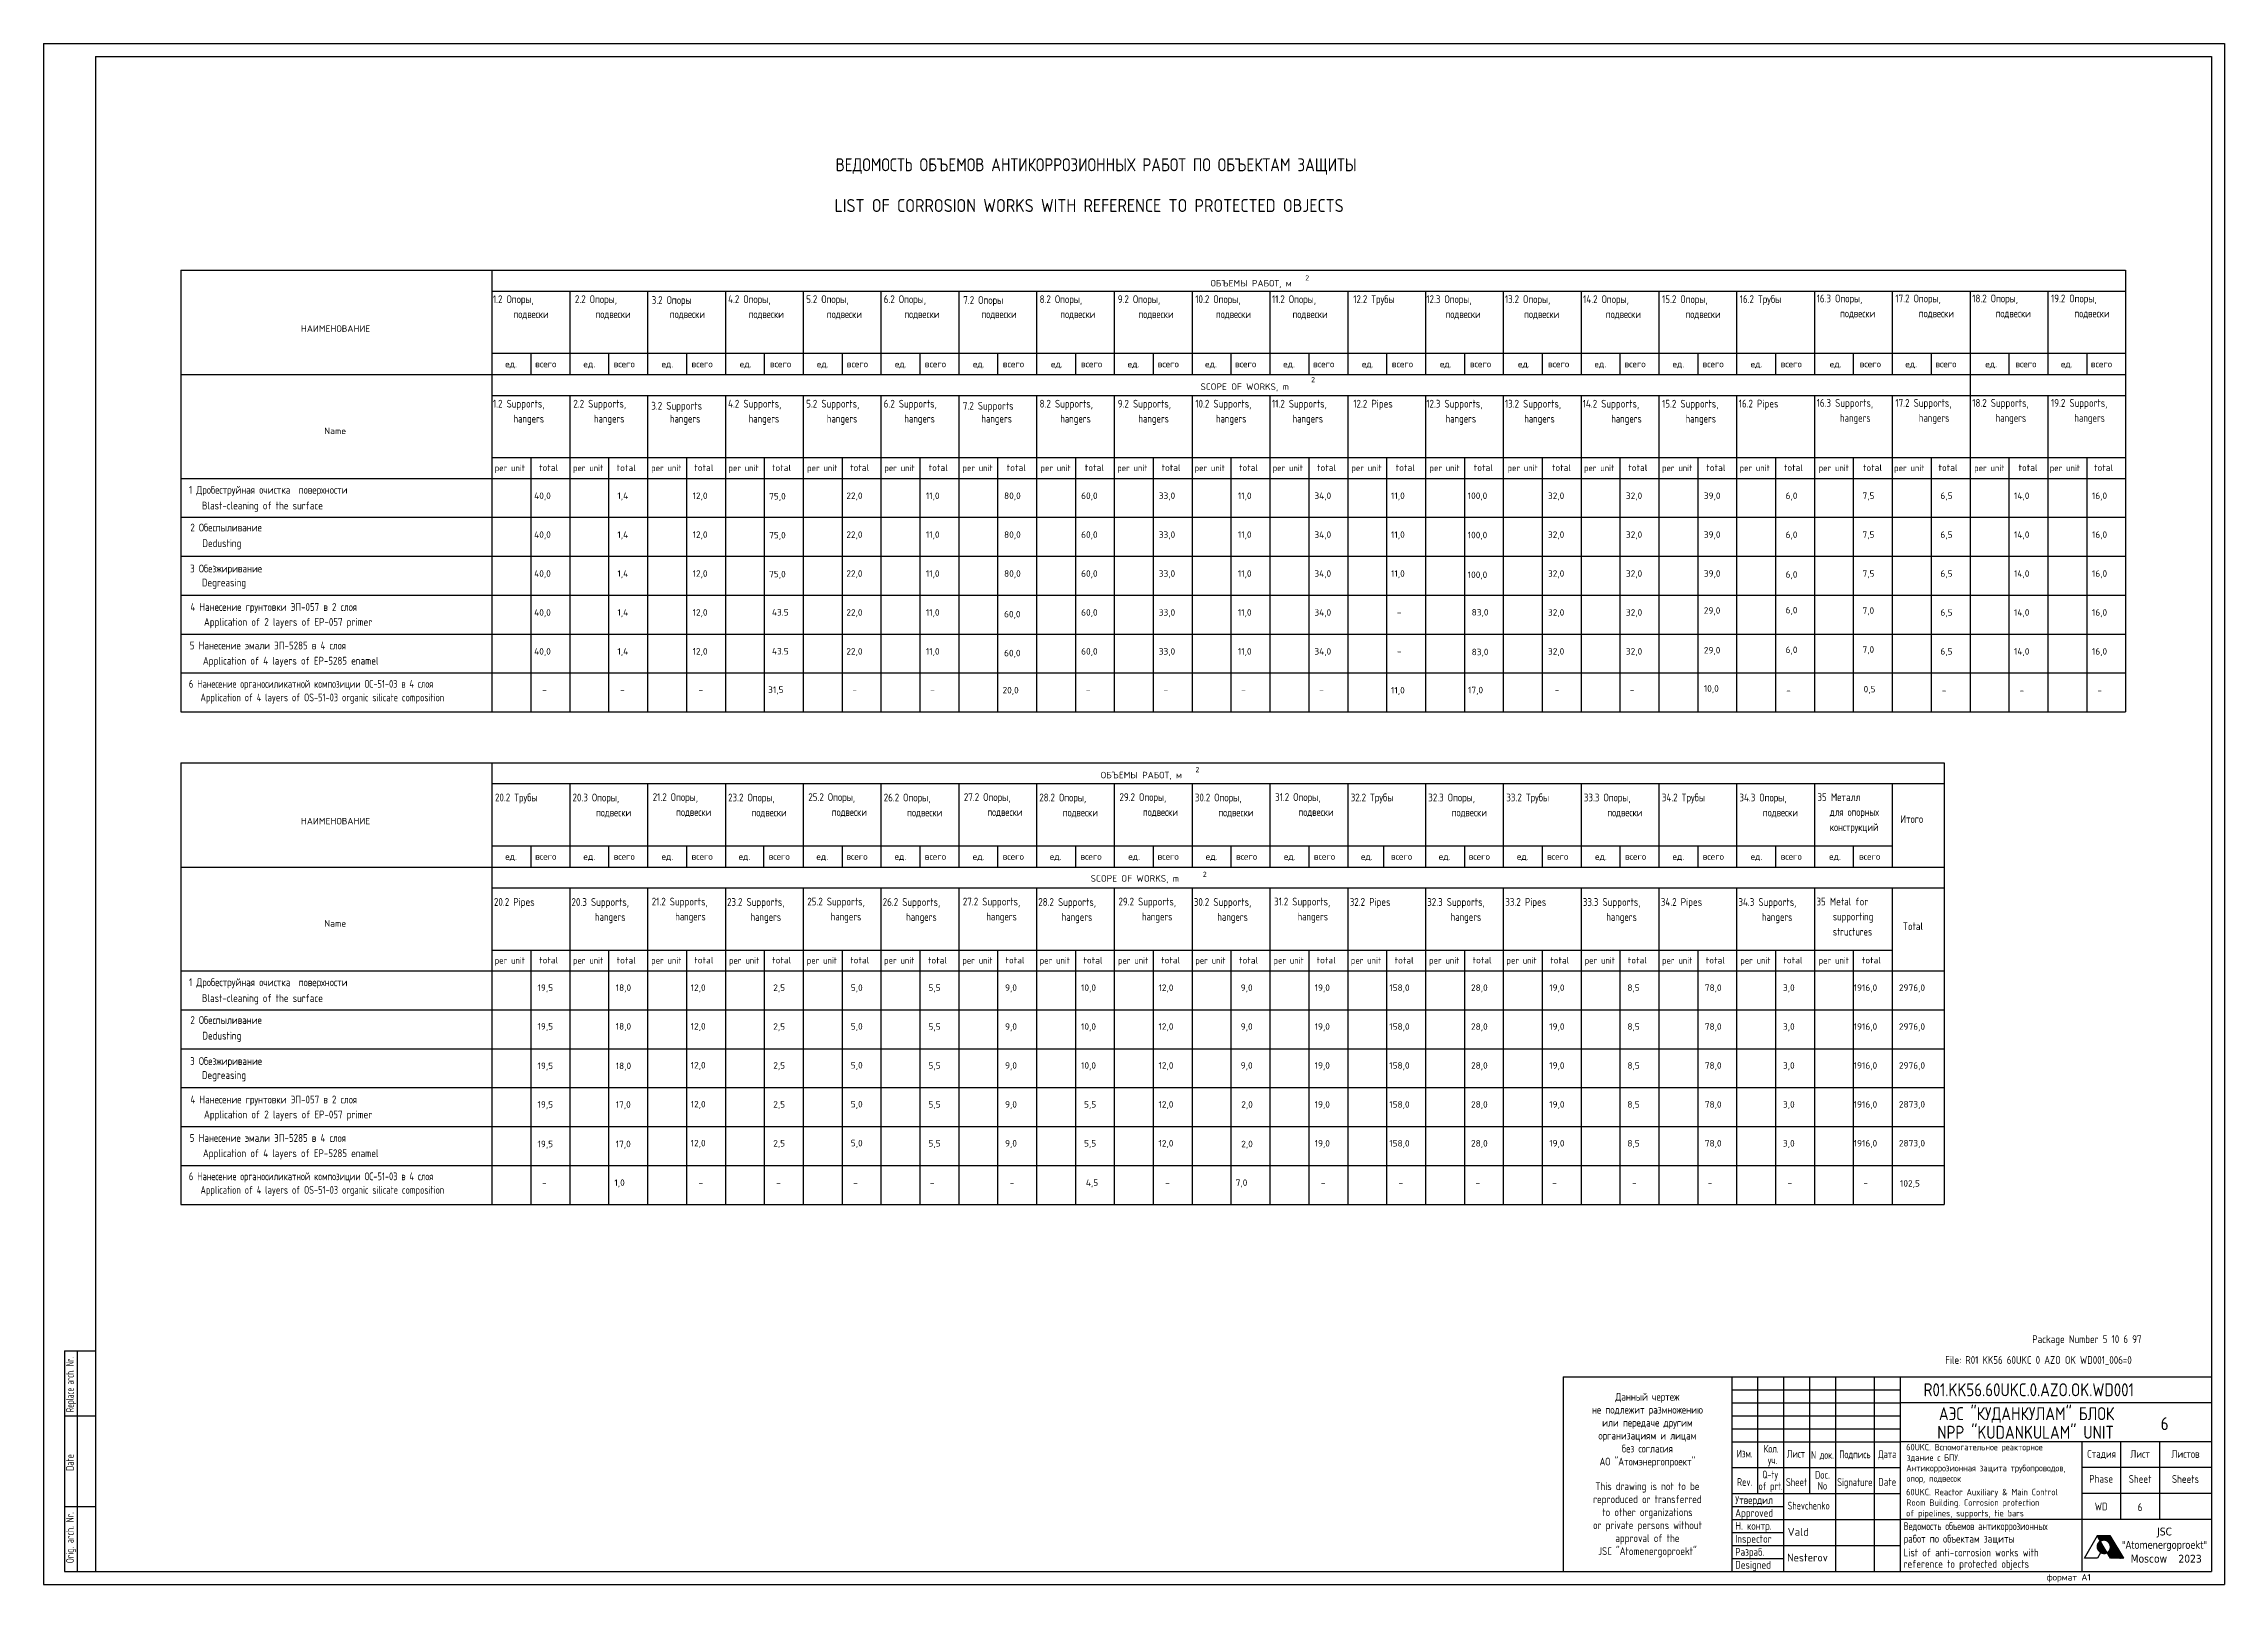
# Model space of a CAD drawing. Header units: millimetres. Extents: x 5386 to 6227, y 32 to 626.
import ezdxf
from ezdxf.enums import TextEntityAlignment as Align

# ---------------------------------------------------------------- set-up
doc = ezdxf.new("R2010")
doc.units = ezdxf.units.MM
doc.header["$MEASUREMENT"] = 0
doc.linetypes.add('HIDDEN', pattern=[0.375, 0.25, -0.125])
for name, color, linetype in [('POST', 7, 'Continuous'), ('TITUL', 7, 'Continuous'), ('YELLOW', 2, 'Continuous'), ('ОСНОВНОЙ', 3, 'Continuous'), ('ТОНКИЙ', 7, 'Continuous')]:
    doc.layers.add(name, color=color, linetype=linetype)
doc.layers.add('Текст', color=7, linetype='Continuous', lineweight=25)
doc.styles.add('Company', font='tahoma.ttf', dxfattribs={"width": 0.8})
doc.styles.add('ROMANS', font='romans.shx', dxfattribs={"width": 0.8})
doc.styles.get("Standard").update_dxf_attribs({"font": 'romans.shx', "width": 0.8})
pattern_1 = [(45, (-6.199101, -8.099018), (-0.008838835, 0.008838835), [])]

msp = doc.modelspace()

# ---------------------------------------------------------------- texts
at = {"color": 2, "linetype": 'Continuous'}
for s, width, p in [('Replace arch. Nr.', 0.53, (5397.29, 109.39)), ('Date', 0.7, (5397.29, 79.38)), ('Orig. arch. Nr.', 0.6, (5397.29, 50.38))]:
    msp.add_text(s, height=3, rotation=90, dxfattribs=dict(at, width=width)).set_placement(p, align=Align.CENTER)
at = {"color": 1, "linetype": 'Continuous', "ltscale": 15, "style": 'ROMANS', "width": 0.8}
msp.add_text('R01.KK56.60UKC.0.AZO.OK.WD001', height=5, dxfattribs=at).set_placement((6110.64, 104.9))
at = {"color": 2, "style": 'ROMANS', "width": 0.8}
for s, p in [('60UKC. Вспомогательное реакторное ', (6103.93, 84.03)), ('60UKC. Reactor Auxiliary & Main Control ', (6103.91, 66.71))]:
    msp.add_text(s, height=2.5, dxfattribs=at).set_placement(p)
at = {"color": 2, "linetype": 'Continuous', "ltscale": 15, "style": 'ROMANS'}
for s, height, width, p in [('Антикоррозионная защита трубопроводов, ', 2.5, 0.7654, (6103.98, 75.96)), ('здание с БПУ.', 2.5, 0.8, (6104.23, 79.99)), ('опор, подвесок', 2.5, 0.8, (6104.08, 71.93)), ('Shevchenko', 3, 0.68, (6058.23, 61.23)), ('of pipelines, supports, tie bars', 2.5, 0.8, (6103.86, 58.57)), ('Room Building. Corrosion protection ', 2.5, 0.8, (6104.01, 62.65)), ('Vald', 3, 0.960599, (6058.23, 51.09)), ('Ведомость объемов антикоррозионных ', 3, 0.719753, (6102.95, 53.32)), ('работ по объектам защиты', 3, 0.8, (6102.95, 48.47)), ('Nesterov', 3, 0.910487, (6058.06, 41.21)), ('List of anti-corrosion works with', 3, 0.8, (6102.95, 43.13)), ('reference to protected objects', 3, 0.8, (6102.95, 38.76))]:
    msp.add_text(s, height=height, dxfattribs=dict(at, width=width)).set_placement(p)
at = {"layer": 'POST', "color": 2, "style": 'ROMANS', "width": 0.8}
msp.add_text('Package Number 5 10 6 97 ', height=3, dxfattribs=at).set_placement((6152.56, 125.43))
at = {"layer": 'TITUL', "color": 2, "style": 'ROMANS', "width": 0.8}
msp.add_text('File: R01 KK56 60UKC 0 AZO OK WD001_006=0', height=3, dxfattribs=at).set_placement((6118.97, 117.38))
for s, p in [('Данный чертеж', (6004.14, 103.21)), ('не подлежит размножению', (6004.14, 98.21)), ('или передаче другим', (6004.14, 93.21)), ('организациям и лицам', (6004.14, 88.21)), ('без согласия', (6004.14, 83.21)), ('Стадия', (6179.31, 81.16)), ('Лист', (6194.14, 81.16)), ('Листов', (6211.64, 81.16)), ('АО "Атомэнергопроект"', (6004.14, 78.21)), ('This drawing is not to be', (6004.14, 68.7)), ('Phase', (6179.14, 71.59)), ('Sheet', (6194.14, 71.51)), ('Sheets', (6211.64, 71.5)), ('reproduced or transferred', (6004.14, 63.7)), ('to other organizations', (6004.14, 58.7)), ('or private persons without', (6004.14, 53.7)), ('approval of the', (6004.14, 48.7)), ('JSC "Atomenergoproekt"', (6004.14, 43.7))]:
    msp.add_text(s, height=3, dxfattribs=at).set_placement(p, align=Align.CENTER)
at = {"layer": 'TITUL', "color": 1, "style": 'ROMANS', "width": 0.8}
for s, p in [('АЭС "КУДАНКУЛАМ" БЛОК ', (6116.55, 95.69)), ('NPP "KUDANKULAM" UNIT', (6115.91, 88.5))]:
    msp.add_text(s, height=5, dxfattribs=at).set_placement(p)
at = {"layer": 'TITUL', "color": 2, "linetype": 'HIDDEN', "style": 'ROMANS'}
for s, width, p in [('Изм.', 0.7, (6041.64, 82.79)), ('Кол. ', 0.7, (6052.62, 84.69)), ('Лист', 0.7, (6061.4, 82.74)), ('Q-ty', 0.6, (6051.52, 74.3)), (' уч.', 0.7, (6051.64, 79.81)), ('N док.', 0.6, (6071.64, 82.05)), ('Doc.', 0.7, (6071.64, 74.63)), ('Подпись', 0.7, (6084.14, 82.27)), ('Дата', 0.7, (6096.64, 82.27)), ('Rev.', 0.7, (6041.64, 71.85)), ('of prt.', 0.6, (6051.64, 69.81)), ('Sheet', 0.7, (6061.64, 71.82)), ('No', 0.7, (6071.64, 70.4)), ('Signature', 0.7, (6084.14, 71.35)), ('Date', 0.8, (6096.64, 71.87))]:
    msp.add_text(s, height=3, dxfattribs=dict(at, width=width)).set_placement(p, align=Align.MIDDLE)
at = {"layer": 'TITUL', "color": 2, "linetype": 'HIDDEN', "style": 'ROMANS', "width": 0.8}
for s, p in [('Утвердил', (6038, 63.38)), ('Approved', (6038, 58.43)), ('Inspector', (6038, 48.43)), ('Н. контр.', (6038, 53.43)), ('Разраб.', (6038, 43.38)), ('Designed', (6038, 38.43))]:
    msp.add_text(s, height=3, dxfattribs=at).set_placement(p)
at = {"layer": 'TITUL', "color": 2, "linetype": 'Continuous', "ltscale": 5, "style": 'ROMANS', "width": 0.8}
msp.add_text('WD', height=3, dxfattribs=at).set_placement((6179.14, 62.38), align=Align.MIDDLE_CENTER)
at = {"layer": 'TITUL', "color": 1, "style": 'Company'}
msp.add_text('JSC', height=3, dxfattribs=at).set_placement((6203.56, 51.25), align=Align.CENTER)
at = {"layer": 'TITUL', "color": 1, "style": 'Company', "width": 0.9}
msp.add_text('"Atomenergoproekt"', height=3, dxfattribs=at).set_placement((6203.56, 46.1), align=Align.CENTER)
at = {"layer": 'TITUL', "color": 1, "style": 'Company'}
msp.add_text('Moscow', height=3, dxfattribs=at).set_placement((6190.49, 40.78))
at = {"layer": 'TITUL', "style": 'ROMANS'}
msp.add_text('формат А1', height=2.5, dxfattribs=at).set_placement((6158.1, 33.86))
at = {"layer": 'TITUL', "color": 1, "style": 'ROMANS', "width": 0.8, "flags": 12}
msp.add_attdef('6', text='1', height=5, dxfattribs=at).set_placement((6203.61, 91.84), align=Align.CENTER)
at = {"layer": 'TITUL', "color": 2, "style": 'ROMANS', "width": 0.8, "flags": 12}
msp.add_attdef('6', text='1', height=3, dxfattribs=at).set_placement((6194.14, 62.13), align=Align.MIDDLE)
at = {"layer": 'TITUL', "color": 1, "style": 'Company', "flags": 12}
msp.add_attdef('2023', (6208.91, 40.78), '2002', height=3, dxfattribs=at)
at = {"layer": 'YELLOW', "style": 'ROMANS'}
for s, width, p in [('1.2 Опоры,', 0.8, (5558.91, 526.35)), ('подвески  ', 0.767817, (5566.86, 520.58)), ('2.2 Опоры,', 0.8, (5590.54, 526.35)), ('подвески  ', 0.767817, (5598.49, 520.58)), ('3.2 Опоры', 0.8, (5620.15, 526.02)), ('подвески  ', 0.767817, (5627.15, 520.58)), ('4.2 Опоры,', 0.8, (5649.6, 526.35)), ('подвески  ', 0.767817, (5657.55, 520.58)), ('5.2 Опоры,', 0.8, (5679.73, 526.35)), ('подвески  ', 0.767817, (5687.69, 520.58)), ('6.2 Опоры,', 0.8, (5709.63, 526.35)), ('подвески  ', 0.767817, (5717.58, 520.58)), ('7.2 Опоры', 0.8, (5740.31, 526.02)), ('подвески  ', 0.767817, (5747.31, 520.58)), ('8.2 Опоры,', 0.8, (5769.75, 526.35)), ('подвески  ', 0.767817, (5777.71, 520.58)), ('9.2 Опоры,', 0.8, (5799.89, 526.35)), ('подвески  ', 0.767817, (5807.84, 520.58)), ('10.2 Опоры,', 0.8, (5829.78, 526.35)), ('подвески  ', 0.767817, (5837.74, 520.58)), ('11.2 Опоры,', 0.8, (5859.34, 526.35)), ('подвески  ', 0.767817, (5867.29, 520.58)), ('12.2 Трубы', 0.8, (5890.7, 526.35)), (' 12.3 Опоры,', 0.8, (5917.27, 526.35)), ('подвески  ', 0.767817, (5926.31, 520.58)), (' 13.2 Опоры,', 0.8, (5947.58, 526.35)), ('подвески  ', 0.767817, (5956.62, 520.58)), ('14.2 Опоры,', 0.8, (5979.34, 526.35)), ('подвески  ', 0.767817, (5988.12, 520.58)), ('15.2 Опоры,', 0.8, (6009.79, 526.35)), ('подвески  ', 0.767817, (6018.83, 520.58)), ('16.2 Трубы', 0.8, (6039.72, 526.38)), ('16.3 Опоры,', 0.8, (6069.4, 526.63)), ('подвески  ', 0.767817, (6078.44, 520.87)), ('17.2 Опоры,', 0.8, (6099.77, 526.63)), ('подвески  ', 0.767817, (6108.81, 520.87)), ('18.2 Опоры,', 0.8, (6129.4, 526.63)), ('подвески  ', 0.767817, (6138.44, 520.87)), ('19.2 Опоры,', 0.8, (6159.77, 526.63)), ('подвески  ', 0.767817, (6168.81, 520.87)), ('1.2 Supports,', 0.8, (5558.91, 486.06)), ('2.2 Supports,', 0.8, (5589.92, 486.06)), ('3.2 Supports', 0.8, (5619.99, 485.27)), ('4.2 Supports,', 0.8, (5649.6, 486.06)), ('5.2 Supports,', 0.8, (5679.73, 486.06)), ('6.2 Supports,', 0.8, (5709.63, 486.06)), ('7.2 Supports', 0.8, (5740.15, 485.27)), ('8.2 Supports,', 0.8, (5769.75, 486.06)), ('9.2 Supports,', 0.8, (5799.89, 486.06)), ('10.2 Supports,', 0.8, (5829.78, 486.06)), ('11.2 Supports,', 0.8, (5859.34, 486.06)), ('12.2 Pipes', 0.8, (5890.7, 486.06)), (' 12.3 Supports,', 0.8, (5917.27, 486.06)), (' 13.2 Supports,', 0.8, (5947.58, 486.06)), ('14.2 Supports,', 0.8, (5979.17, 486.06)), ('15.2 Supports,', 0.8, (6009.79, 486.06)), ('16.2 Pipes', 0.8, (6039.33, 486.09)), ('16.3 Supports,', 0.8, (6069.4, 486.35)), ('17.2 Supports,', 0.8, (6099.77, 486.35)), ('18.2 Supports,', 0.8, (6129.4, 486.35)), ('19.2 Supports,', 0.8, (6159.77, 486.35)), ('hangers  ', 0.767817, (5566.86, 480.29)), ('hangers  ', 0.767817, (5597.88, 480.29)), ('hangers  ', 0.767817, (5627.15, 480.29)), ('hangers  ', 0.767817, (5657.55, 480.29)), ('hangers  ', 0.767817, (5687.69, 480.29)), ('hangers  ', 0.767817, (5717.58, 480.29)), ('hangers  ', 0.767817, (5747.31, 480.29)), ('hangers  ', 0.767817, (5777.71, 480.29)), ('hangers  ', 0.767817, (5807.84, 480.29)), ('hangers  ', 0.767817, (5837.74, 480.29)), ('hangers  ', 0.767817, (5867.29, 480.29)), ('hangers  ', 0.767817, (5926.31, 480.29)), ('hangers  ', 0.767817, (5956.62, 480.29)), ('hangers  ', 0.767817, (5990.18, 480.29)), ('hangers  ', 0.767817, (6018.83, 480.29)), ('hangers  ', 0.767817, (6078.44, 480.58)), ('hangers  ', 0.767817, (6108.81, 480.58)), ('hangers  ', 0.767817, (6138.44, 480.58)), ('hangers  ', 0.767817, (6168.81, 480.58)), ('1 Дробеструйная очистка  поверхности', 0.8, (5441.71, 452.86)), ('Blast-cleaning of the surface', 0.8, (5446.72, 446.78)), ('2 Обеспыливание', 0.8, (5442.23, 438.31)), ('Dedusting', 0.8, (5446.85, 432.28)), ('3 Обезжиривание', 0.8, (5442.17, 422.5)), ('Degreasing', 0.8, (5446.67, 417.11)), ('4 Нанесение грунтовки ЭП-057 в 2 слоя', 0.8, (5442.24, 407.68)), ('Application of 2 layers of EP-057 primer', 0.8, (5447.48, 401.92)), ('5 Нанесение эмали ЭП-5285 в 4 слоя', 0.8, (5442.01, 392.84)), ('Application of 4 layers of EP-5285 enamel', 0.8, (5447.08, 386.97)), (' 6 Нанесение органосиликатной композиции ОС-51-03 в 4 слоя', 0.7, (5440.19, 378.05)), ('Application of 4 layers of OS-51-03 organic silicate composition', 0.7, (5446.13, 372.82)), ('20.2 Трубы', 0.8, (5559.72, 334.26)), ('20.3 Опоры,', 0.8, (5589.62, 334.23)), ('21.2 Опоры,', 0.8, (5620.54, 334.39)), ('23.2 Опоры,', 0.8, (5649.62, 334.23)), ('25.2 Опоры,', 0.8, (5680.54, 334.39)), ('26.2 Опоры,', 0.8, (5709.62, 334.23)), ('27.2 Опоры,', 0.8, (5740.54, 334.39)), ('28.2 Опоры,', 0.8, (5769.62, 334.23)), ('29.2 Опоры,', 0.8, (5800.54, 334.39)), ('30.2 Опоры,', 0.8, (5829.62, 334.23)), ('31.2 Опоры,', 0.8, (5860.54, 334.39)), ('32.2 Трубы', 0.8, (5889.72, 334.26)), ('32.3 Опоры,', 0.8, (5919.62, 334.23)), ('33.2 Трубы', 0.8, (5949.72, 334.26)), ('33.3 Опоры,', 0.8, (5979.62, 334.23)), ('34.2 Трубы', 0.8, (6009.72, 334.26)), ('34.3 Опоры,', 0.8, (6039.62, 334.23)), ('35 Металл', 0.8, (6069.71, 334.39)), ('подвески  ', 0.767817, (5598.67, 328.47)), ('подвески  ', 0.767817, (5629.58, 328.63)), ('подвески  ', 0.767817, (5658.67, 328.47)), ('подвески  ', 0.767817, (5689.58, 328.63)), ('подвески  ', 0.767817, (5718.67, 328.47)), ('подвески  ', 0.767817, (5749.58, 328.63)), ('подвески  ', 0.767817, (5778.67, 328.47)), ('подвески  ', 0.767817, (5809.58, 328.63)), ('подвески  ', 0.767817, (5838.67, 328.47)), ('подвески  ', 0.767817, (5869.58, 328.63)), ('подвески  ', 0.767817, (5928.67, 328.47)), ('подвески  ', 0.767817, (5988.67, 328.47)), ('подвески  ', 0.767817, (6048.67, 328.47)), ('для опорных', 0.767817, (6074.48, 328.63)), ('Итого', 0.8, (6101.7, 325.93)), ('конструкций', 0.767817, (6074.48, 322.8)), ('20.2 Pipes', 0.8, (5559.33, 293.97)), ('20.3 Supports,', 0.8, (5589.23, 293.95)), ('21.2 Supports,', 0.8, (5620.15, 294.11)), ('23.2 Supports,', 0.8, (5649.23, 293.95)), ('25.2 Supports,', 0.8, (5680.15, 294.11)), ('26.2 Supports,', 0.8, (5709.23, 293.95)), ('27.2 Supports,', 0.8, (5740.15, 294.11)), ('28.2 Supports,', 0.8, (5769.23, 293.95)), ('29.2 Supports,', 0.8, (5800.15, 294.11)), ('30.2 Supports,', 0.8, (5829.23, 293.95)), ('31.2 Supports,', 0.8, (5860.15, 294.11)), ('32.2 Pipes', 0.8, (5889.33, 293.97)), ('32.3 Supports,', 0.8, (5919.23, 293.95)), ('33.2 Pipes', 0.8, (5949.33, 293.97)), ('33.3 Supports,', 0.8, (5979.23, 293.95)), ('34.2 Pipes', 0.8, (6009.33, 293.97)), ('34.3 Supports,', 0.8, (6039.23, 293.95)), ('35 Metal for', 0.8, (6069.32, 294.11)), ('hangers  ', 0.767817, (5598.28, 288.18)), ('hangers  ', 0.767817, (5629.2, 288.34)), ('hangers  ', 0.767817, (5658.28, 288.18)), ('hangers  ', 0.767817, (5689.2, 288.34)), ('hangers  ', 0.767817, (5718.28, 288.18)), ('hangers  ', 0.767817, (5749.2, 288.34)), ('hangers  ', 0.767817, (5778.28, 288.18)), ('hangers  ', 0.767817, (5809.2, 288.34)), ('hangers  ', 0.767817, (5838.28, 288.18)), ('hangers  ', 0.767817, (5869.2, 288.34)), ('hangers  ', 0.767817, (5928.28, 288.18)), ('hangers  ', 0.767817, (5988.28, 288.18)), ('hangers  ', 0.767817, (6048.28, 288.18)), ('supporting', 0.767817, (6075.64, 288.34)), ('Total', 0.8, (6102.63, 284.61)), ('structures', 0.767817, (6075.64, 282.51)), ('1 Дробеструйная очистка  поверхности', 0.8, (5441.71, 262.99)), ('Blast-cleaning of the surface', 0.8, (5446.72, 256.91)), ('2 Обеспыливание', 0.8, (5442.23, 248.44)), ('Dedusting', 0.8, (5446.85, 242.41)), ('3 Обезжиривание', 0.8, (5442.17, 232.63)), ('Degreasing', 0.8, (5446.67, 227.24)), ('4 Нанесение грунтовки ЭП-057 в 2 слоя', 0.8, (5442.24, 217.81)), ('Application of 2 layers of EP-057 primer', 0.8, (5447.48, 212.05)), ('5 Нанесение эмали ЭП-5285 в 4 слоя', 0.8, (5442.01, 202.97)), ('Application of 4 layers of EP-5285 enamel', 0.8, (5447.08, 197.1)), (' 6 Нанесение органосиликатной композиции ОС-51-03 в 4 слоя', 0.7, (5440.19, 188.18)), ('Application of 4 layers of OS-51-03 organic silicate composition', 0.7, (5446.13, 182.95))]:
    msp.add_text(s, height=3, dxfattribs=dict(at, width=width)).set_placement(p)
at = {"layer": 'ОСНОВНОЙ', "style": 'ROMANS'}
for s, width, p in [('ВЕДОМОСТЬ ОБЪЕМОВ АНТИКОРРОЗИОННЫХ РАБОТ ПО ОБЪЕКТАМ ЗАЩИТЫ ', 0.8, (5691.08, 577.18)), ('LIST OF CORROSION WORKS WITH REFERENCE TO PROTECTED OBJECTS', 0.844716, (5690.68, 561.46))]:
    msp.add_text(s, height=5, dxfattribs=dict(at, width=width)).set_placement(p)
at = {"layer": 'Текст', "color": 2, "style": 'ROMANS'}
for s, height, p in [('ОБЪЕМЫ РАБОТ, м   ', 2.5, (5835.7, 532.75)), ('2', 2, (5872.18, 535.08)), ('ед.', 2.5, (5563.67, 501.56)), ('всего', 2.5, (5575.2, 501.6)), ('ед.', 2.5, (5593.82, 501.57)), ('всего', 2.5, (5605.45, 501.59)), ('ед.', 2.5, (5623.96, 501.56)), ('всего', 2.5, (5635.49, 501.6)), ('ед.', 2.5, (5654.11, 501.57)), ('всего', 2.5, (5665.74, 501.59)), ('ед.', 2.5, (5683.83, 501.56)), ('всего', 2.5, (5695.36, 501.6)), ('ед.', 2.5, (5713.93, 501.56)), ('всего', 2.5, (5725.46, 501.6)), ('ед.', 2.5, (5744.03, 501.56)), ('всего', 2.5, (5755.56, 501.6)), ('ед.', 2.5, (5774.14, 501.56)), ('всего', 2.5, (5785.67, 501.6)), ('ед.', 2.5, (5803.72, 501.56)), ('всего', 2.5, (5815.25, 501.6)), ('ед.', 2.5, (5833.56, 501.56)), ('всего', 2.5, (5845.09, 501.6)), ('ед.', 2.5, (5863.67, 501.56)), ('2', 2, (5874.44, 495.84)), ('всего', 2.5, (5875.2, 501.6)), ('ед.', 2.5, (5894.04, 501.56)), ('всего', 2.5, (5905.57, 501.6)), ('ед.', 2.5, (5924.14, 501.56)), ('всего', 2.5, (5935.67, 501.6)), ('ед.', 2.5, (5954.25, 501.56)), ('всего', 2.5, (5965.78, 501.6)), ('ед.', 2.5, (5983.72, 501.56)), ('всего', 2.5, (5995.25, 501.6)), ('ед.', 2.5, (6013.82, 501.56)), ('всего', 2.5, (6025.35, 501.6)), ('ед.', 2.5, (6043.97, 501.56)), ('всего', 2.5, (6055.5, 501.6)), ('ед.', 2.5, (6074.46, 501.56)), ('всего', 2.5, (6085.99, 501.6)), ('ед.', 2.5, (6103.61, 501.56)), ('всего', 2.5, (6115.14, 501.6)), ('ед.', 2.5, (6134.46, 501.56)), ('всего', 2.5, (6145.99, 501.6)), ('ед.', 2.5, (6163.61, 501.56)), ('всего', 2.5, (6175.14, 501.6)), ('SCOPE OF WORKS, m   ', 2.5, (5831.78, 492.89)), ('total', 2.5, (5576.7, 461.64)), ('total', 2.5, (5606.64, 461.59)), ('total', 2.5, (5636.57, 461.64)), ('total', 2.5, (5666.51, 461.59)), ('total', 2.5, (5696.65, 461.64)), ('total', 2.5, (5726.96, 461.64)), ('total', 2.5, (5757.06, 461.64)), ('total', 2.5, (5787.17, 461.64)), ('total', 2.5, (5816.75, 461.64)), ('total', 2.5, (5846.59, 461.64)), ('total', 2.5, (5876.7, 461.64)), ('total', 2.5, (5907.07, 461.64)), ('total', 2.5, (5937.17, 461.64)), ('total', 2.5, (5967.28, 461.64)), ('total', 2.5, (5996.75, 461.64)), ('total', 2.5, (6026.85, 461.64)), ('total', 2.5, (6056.75, 461.64)), ('total', 2.5, (6087.24, 461.64)), ('total', 2.5, (6116.38, 461.64)), ('total', 2.5, (6147.24, 461.64)), ('total', 2.5, (6176.38, 461.64)), (' 40,0', 2.5, (5573.17, 450.83)), (' 1,4', 2.5, (5605.28, 450.83)), (' 12,0', 2.5, (5634.27, 450.83)), ('  75,0', 2.5, (5662.12, 450.62)), ('  22,0', 2.5, (5691.9, 450.83)), (' 11,0', 2.5, (5724.22, 450.83)), (' 80,0', 2.5, (5754.38, 450.83)), (' 60,0', 2.5, (5784.1, 450.83)), (' 33,0', 2.5, (5814.03, 450.83)), (' 11,0', 2.5, (5844.54, 450.83)), (' 34,0', 2.5, (5874.06, 450.83)), (' 11,0', 2.5, (5903.62, 450.83)), (' 100,0', 2.5, (5933.18, 450.83)), (' 32,0', 2.5, (5964.14, 450.83)), (' 32,0', 2.5, (5994.19, 450.83)), (' 39,0', 2.5, (6024.24, 450.83)), (' 6,0', 2.5, (6055.78, 450.83)), (' 7,5', 2.5, (6085.42, 450.83)), (' 6,5', 2.5, (6115.46, 450.83)), (' 14,0', 2.5, (6143.86, 450.83)), (' 16,0', 2.5, (6173.9, 450.83)), (' 40,0', 2.5, (5573.17, 435.83)), (' 1,4', 2.5, (5605.28, 435.83)), (' 12,0', 2.5, (5634.27, 435.83)), ('  75,0', 2.5, (5662.12, 435.62)), ('  22,0', 2.5, (5691.9, 435.83)), (' 11,0', 2.5, (5724.22, 435.83)), (' 80,0', 2.5, (5754.38, 435.83)), (' 60,0', 2.5, (5784.1, 435.83)), (' 33,0', 2.5, (5814.03, 435.83)), (' 11,0', 2.5, (5844.54, 435.83)), (' 34,0', 2.5, (5874.06, 435.83)), (' 11,0', 2.5, (5903.62, 435.83)), (' 100,0', 2.5, (5933.18, 435.68)), (' 32,0', 2.5, (5964.14, 435.83)), (' 32,0', 2.5, (5994.19, 435.83)), (' 39,0', 2.5, (6024.24, 435.83)), (' 6,0', 2.5, (6055.78, 435.8)), (' 7,5', 2.5, (6085.42, 435.83)), (' 6,5', 2.5, (6115.46, 435.83)), (' 14,0', 2.5, (6143.86, 435.83)), (' 16,0', 2.5, (6173.9, 435.83)), (' 40,0', 2.5, (5573.17, 420.83)), (' 1,4', 2.5, (5605.28, 420.83)), (' 12,0', 2.5, (5634.27, 420.83)), ('  75,0', 2.5, (5662.12, 420.62)), ('  22,0', 2.5, (5691.9, 420.83)), (' 11,0', 2.5, (5724.22, 420.83)), (' 80,0', 2.5, (5754.38, 420.83)), (' 60,0', 2.5, (5784.1, 420.83)), (' 33,0', 2.5, (5814.03, 420.83)), (' 11,0', 2.5, (5844.54, 420.83)), (' 34,0', 2.5, (5874.06, 420.83)), (' 11,0', 2.5, (5903.62, 420.83)), (' 100,0', 2.5, (5933.18, 420.37)), (' 32,0', 2.5, (5964.14, 420.83)), (' 32,0', 2.5, (5994.19, 420.83)), (' 39,0', 2.5, (6024.24, 420.83)), (' 6,0', 2.5, (6055.78, 420.49)), (' 7,5', 2.5, (6085.42, 420.83)), (' 6,5', 2.5, (6115.46, 420.83)), (' 14,0', 2.5, (6143.86, 420.83)), (' 16,0', 2.5, (6173.9, 420.83)), (' 40,0', 2.5, (5573.17, 405.83)), (' 1,4', 2.5, (5605.28, 405.83)), (' 12,0', 2.5, (5634.27, 405.83)), ('43.5', 2.5, (5666.53, 405.89)), ('  22,0', 2.5, (5691.9, 405.83)), (' 11,0', 2.5, (5724.22, 405.83)), (' 60,0', 2.5, (5754.38, 405.18)), (' 60,0', 2.5, (5784.1, 405.83)), (' 33,0', 2.5, (5814.03, 405.83)), (' 11,0', 2.5, (5844.54, 405.83)), (' 34,0', 2.5, (5874.06, 405.83)), ('  -', 2.5, (5904.22, 405.87)), (' 83,0', 2.5, (5934.71, 405.9)), (' 32,0', 2.5, (5964.14, 405.83)), (' 32,0', 2.5, (5994.19, 405.83)), (' 29,0', 2.5, (6024.24, 406.57)), (' 6,0', 2.5, (6055.78, 406.74)), (' 7,0', 2.5, (6085.42, 406.54)), (' 6,5', 2.5, (6115.46, 405.83)), (' 14,0', 2.5, (6143.86, 405.83)), (' 16,0', 2.5, (6173.9, 405.83)), (' 40,0', 2.5, (5573.17, 390.83)), (' 1,4', 2.5, (5605.28, 390.83)), (' 12,0', 2.5, (5634.27, 390.83)), ('43.5', 2.5, (5666.53, 390.89)), ('  22,0', 2.5, (5691.9, 390.83)), (' 11,0', 2.5, (5724.22, 390.83)), (' 60,0', 2.5, (5754.38, 390.18)), (' 60,0', 2.5, (5784.1, 390.83)), (' 33,0', 2.5, (5814.03, 390.83)), (' 11,0', 2.5, (5844.54, 390.83)), (' 34,0', 2.5, (5874.06, 390.83)), ('  -', 2.5, (5904.22, 390.87)), (' 83,0', 2.5, (5934.71, 390.59)), (' 32,0', 2.5, (5964.14, 390.83)), (' 32,0', 2.5, (5994.19, 390.83)), (' 29,0', 2.5, (6024.24, 391.26)), (' 6,0', 2.5, (6055.78, 391.43)), (' 7,0', 2.5, (6085.42, 391.56)), (' 6,5', 2.5, (6115.46, 390.83)), (' 14,0', 2.5, (6143.86, 390.83)), (' 16,0', 2.5, (6173.9, 390.83)), ('  31,5', 2.5, (5661.72, 376.04)), (' 10,0', 2.5, (6024.24, 376.51)), (' 0,5', 2.5, (6085.86, 376.27)), ('  -', 2.5, (5574.61, 375.92)), ('  -', 2.5, (5604.65, 375.92)), ('  -', 2.5, (5634.87, 375.92)), ('  -', 2.5, (5694.22, 375.87)), ('  -', 2.5, (5724.22, 375.87)), ('  20,0', 2.5, (5752.13, 375.87)), ('  -', 2.5, (5784.22, 375.87)), ('  -', 2.5, (5814.22, 375.87)), ('  -', 2.5, (5844.22, 375.87)), ('  -', 2.5, (5874.22, 375.87)), (' 11,0', 2.5, (5903.62, 375.83)), ('  17,0', 2.5, (5931.66, 375.92)), ('  -', 2.5, (5965.06, 375.92)), ('  -', 2.5, (5994.02, 375.92)), ('  -', 2.5, (6054.34, 375.77)), ('  -', 2.5, (6114.34, 375.77)), ('  -', 2.5, (6144.34, 375.77)), ('  -', 2.5, (6174.34, 375.77)), ('ОБЪЕМЫ РАБОТ, м   ', 2.5, (5793.35, 343.14)), ('2', 2, (5829.83, 345.47)), ('ед.', 2.5, (5563.67, 311.69)), ('всего', 2.5, (5575.2, 311.73)), ('ед.', 2.5, (5593.82, 311.7)), ('всего', 2.5, (5605.45, 311.72)), ('ед.', 2.5, (5623.96, 311.69)), ('всего', 2.5, (5635.49, 311.73)), ('ед.', 2.5, (5653.67, 311.69)), ('всего', 2.5, (5665.2, 311.73)), ('ед.', 2.5, (5683.67, 311.69)), ('всего', 2.5, (5695.2, 311.73)), ('ед.', 2.5, (5713.82, 311.7)), ('всего', 2.5, (5725.45, 311.72)), ('ед.', 2.5, (5743.96, 311.69)), ('всего', 2.5, (5755.49, 311.73)), ('ед.', 2.5, (5773.67, 311.69)), ('всего', 2.5, (5785.45, 311.72)), ('ед.', 2.5, (5803.96, 311.69)), ('всего', 2.5, (5815.2, 311.73)), ('ед.', 2.5, (5833.82, 311.7)), ('всего', 2.5, (5845.45, 311.72)), ('ед.', 2.5, (5863.96, 311.69)), ('всего', 2.5, (5875.49, 311.73)), ('ед.', 2.5, (5893.67, 311.69)), ('всего', 2.5, (5905.2, 311.73)), ('ед.', 2.5, (5923.67, 311.69)), ('всего', 2.5, (5935.2, 311.73)), ('ед.', 2.5, (5953.82, 311.7)), ('всего', 2.5, (5965.45, 311.72)), ('ед.', 2.5, (5983.96, 311.69)), ('всего', 2.5, (5995.49, 311.73)), ('ед.', 2.5, (6013.82, 311.7)), ('всего', 2.5, (6025.45, 311.72)), ('ед.', 2.5, (6043.96, 311.69)), ('всего', 2.5, (6055.49, 311.73)), ('ед.', 2.5, (6074.22, 311.69)), ('всего', 2.5, (6085.75, 311.73)), ('SCOPE OF WORKS, m   ', 2.5, (5789.43, 303.28)), ('2', 2, (5832.66, 305.12)), ('total', 2.5, (5576.7, 271.77)), ('total', 2.5, (5606.64, 271.72)), ('total', 2.5, (5636.57, 271.77)), ('total', 2.5, (5666.57, 271.77)), ('total', 2.5, (5696.7, 271.77)), ('total', 2.5, (5726.64, 271.72)), ('total', 2.5, (5756.57, 271.77)), ('total', 2.5, (5786.64, 271.72)), ('total', 2.5, (5816.57, 271.77)), ('total', 2.5, (5846.64, 271.72)), ('total', 2.5, (5876.57, 271.77)), ('total', 2.5, (5906.64, 271.72)), ('total', 2.5, (5936.7, 271.77)), ('total', 2.5, (5966.64, 271.72)), ('total', 2.5, (5996.57, 271.77)), ('total', 2.5, (6026.64, 271.72)), ('total', 2.5, (6056.57, 271.77)), ('total', 2.5, (6086.83, 271.77)), (' 19,5', 2.5, (5574.46, 261.17)), (' 18,0', 2.5, (5604.61, 261.17)), (' 12,0', 2.5, (5633.53, 261.17)), (' 2,5', 2.5, (5665.37, 261.17)), (' 5,0', 2.5, (5695.28, 261.17)), (' 5,5', 2.5, (5725.22, 261.17)), (' 9,0', 2.5, (5754.76, 261.17)), (' 10,0', 2.5, (5784.07, 261.17)), (' 12,0', 2.5, (5813.94, 261.17)), (' 9,0', 2.5, (5845.64, 261.17)), (' 19,0', 2.5, (5874.14, 261.17)), (' 158,0', 2.5, (5902.92, 261.17)), (' 28,0', 2.5, (5934.46, 261.17)), (' 19,0', 2.5, (5964.61, 261.17)), (' 8,5', 2.5, (5994.76, 261.17)), (' 78,0', 2.5, (6024.61, 261.17)), (' 3,0', 2.5, (6054.76, 261.17)), (' 1916,0', 2.5, (6082.01, 261.17)), (' 2976,0', 2.5, (6099.47, 261.17)), (' 19,5', 2.5, (5574.46, 246.26)), (' 18,0', 2.5, (5604.61, 246.26)), (' 12,0', 2.5, (5633.53, 246.26)), (' 2,5', 2.5, (5665.37, 246.17)), (' 5,0', 2.5, (5695.28, 246.26)), (' 5,5', 2.5, (5725.22, 246.17)), (' 9,0', 2.5, (5754.76, 246.17)), (' 10,0', 2.5, (5784.07, 246.17)), (' 12,0', 2.5, (5813.94, 246.17)), (' 9,0', 2.5, (5845.64, 246.17)), (' 19,0', 2.5, (5874.14, 246.17)), (' 158,0', 2.5, (5902.92, 246.17)), (' 28,0', 2.5, (5934.46, 246.17)), (' 19,0', 2.5, (5964.61, 246.17)), (' 8,5', 2.5, (5994.76, 246.17)), (' 78,0', 2.5, (6024.61, 246.17)), (' 3,0', 2.5, (6054.76, 246.17)), (' 1916,0', 2.5, (6082.01, 246.17)), (' 2976,0', 2.5, (6099.47, 246.17)), (' 19,5', 2.5, (5574.46, 231.04)), (' 18,0', 2.5, (5604.61, 231.04)), (' 12,0', 2.5, (5633.53, 231.26)), (' 2,5', 2.5, (5665.37, 231.17)), (' 5,0', 2.5, (5695.28, 231.26)), (' 5,5', 2.5, (5725.22, 231.17)), (' 9,0', 2.5, (5754.76, 231.17)), (' 10,0', 2.5, (5784.07, 231.17)), (' 12,0', 2.5, (5813.94, 231.17)), (' 9,0', 2.5, (5845.64, 231.17)), (' 19,0', 2.5, (5874.14, 231.17)), (' 158,0', 2.5, (5902.92, 231.17)), (' 28,0', 2.5, (5934.46, 231.17)), (' 19,0', 2.5, (5964.61, 231.17)), (' 8,5', 2.5, (5994.76, 231.17)), (' 78,0', 2.5, (6024.61, 231.17)), (' 3,0', 2.5, (6054.76, 231.17)), (' 1916,0', 2.5, (6082.01, 231.17)), (' 2976,0', 2.5, (6099.47, 231.17)), (' 12,0', 2.5, (5633.53, 216.26)), (' 2,5', 2.5, (5665.37, 216.17)), (' 5,0', 2.5, (5695.28, 216.26)), (' 5,5', 2.5, (5725.22, 216.17)), (' 9,0', 2.5, (5754.76, 216.17)), (' 5,5', 2.5, (5785.22, 216.17)), (' 12,0', 2.5, (5813.94, 216.17)), (' 19,0', 2.5, (5874.14, 216.17)), (' 158,0', 2.5, (5902.92, 216.17)), (' 28,0', 2.5, (5934.46, 216.17)), (' 19,0', 2.5, (5964.61, 216.17)), (' 8,5', 2.5, (5994.76, 216.17)), (' 78,0', 2.5, (6024.61, 216.17)), (' 3,0', 2.5, (6054.76, 216.17)), (' 1916,0', 2.5, (6082.01, 216.17)), (' 2873,0', 2.5, (6099.47, 216.21)), (' 19,5', 2.5, (5574.46, 216.13)), (' 17,0', 2.5, (5604.61, 216.13)), (' 2,0', 2.5, (5845.85, 216.13)), (' 19,5', 2.5, (5574.46, 200.91)), (' 17,0', 2.5, (5604.61, 200.91)), (' 12,0', 2.5, (5633.53, 201.26)), (' 2,5', 2.5, (5665.37, 201.17)), (' 5,0', 2.5, (5695.28, 201.26)), (' 5,5', 2.5, (5725.22, 201.17)), (' 9,0', 2.5, (5754.76, 201.17)), (' 5,5', 2.5, (5785.22, 201.17)), (' 12,0', 2.5, (5813.94, 201.17)), (' 2,0', 2.5, (5845.85, 200.91)), (' 19,0', 2.5, (5874.14, 201.17)), (' 158,0', 2.5, (5902.92, 201.17)), (' 28,0', 2.5, (5934.46, 201.17)), (' 19,0', 2.5, (5964.61, 201.17)), (' 8,5', 2.5, (5994.76, 201.17)), (' 78,0', 2.5, (6024.61, 201.17)), (' 3,0', 2.5, (6054.76, 201.17)), (' 1916,0', 2.5, (6082.01, 201.17)), (' 2873,0', 2.5, (6099.47, 201.21)), ('   -', 2.5, (5572.91, 186)), ('   1,0', 2.5, (5600.8, 186)), ('   -', 2.5, (5633.21, 186)), ('   -', 2.5, (5663.21, 186)), ('   -', 2.5, (5692.91, 186)), ('   -', 2.5, (5722.44, 186)), ('   -', 2.5, (5753.21, 186)), ('4,5', 2.5, (5787.58, 186)), ('   -', 2.5, (5813.21, 186)), ('   7,0', 2.5, (5840.38, 186)), ('   -', 2.5, (5873.21, 186)), ('   -', 2.5, (5903.21, 186)), ('   -', 2.5, (5932.91, 186)), ('   -', 2.5, (5962.44, 186)), ('   -', 2.5, (5993.21, 186)), ('   -', 2.5, (6022.44, 186)), ('   -', 2.5, (6053.21, 186)), ('   -', 2.5, (6082.45, 186)), ('  102,5', 2.5, (6098.24, 185.72))]:
    msp.add_text(s, height=height, dxfattribs=at).set_placement(p)
at = {"layer": 'Текст', "color": 2}
for s, p in [('НАИМЕНОВАНИЕ', (5484.86, 515.25)), ('Name', (5493.9, 475.83)), ('НАИМЕНОВАНИЕ', (5484.86, 325.38)), ('Name', (5493.9, 285.95))]:
    msp.add_text(s, height=2.5, dxfattribs=at).set_placement(p)
at = {"layer": 'Текст', "color": 2, "style": 'ROMANS', "width": 0.807738}
for p in [(5559.61, 461.55), (5589.78, 461.55), (5619.95, 461.55), (5649.74, 461.55), (5680.1, 461.55), (5709.87, 461.55), (5739.98, 461.55), (5770.08, 461.55), (5799.67, 461.55), (5829.5, 461.55), (5859.61, 461.55), (5889.98, 461.55), (5920.09, 461.55), (5950.19, 461.55), (5979.66, 461.55), (6009.77, 461.55), (6039.67, 461.55), (6070.16, 461.55), (6099.3, 461.55), (6130.16, 461.55), (6159.3, 461.55), (5559.61, 271.68), (5589.78, 271.68), (5619.95, 271.68), (5649.95, 271.68), (5679.95, 271.68), (5709.78, 271.68), (5739.95, 271.68), (5769.78, 271.68), (5799.95, 271.68), (5829.78, 271.68), (5859.95, 271.68), (5889.78, 271.68), (5919.95, 271.68), (5949.78, 271.68), (5979.95, 271.68), (6009.78, 271.68), (6039.95, 271.68), (6070.2, 271.68)]:
    msp.add_text('per unit', height=2.5, dxfattribs=at).set_placement(p)

# ---------------------------------------------------------------- blocks, each defined once
blk = doc.blocks.new('logotype')
at = {"linetype": 'Continuous'}
h = blk.add_hatch(dxfattribs=at)
h.set_pattern_fill('ANSI31', color=256, scale=0.1, style=0)
h.set_pattern_definition(pattern_1)
h.paths.add_polyline_path([(-1.31, 2.22), (-1.37, 2.18), (-1.44, 2.14), (-1.5, 2.09), (-1.56, 2.05), (-1.62, 2), (-1.68, 1.95), (-1.73, 1.9), (-1.79, 1.86), (-1.84, 1.81), (-1.89, 1.76), (-1.94, 1.71), (-1.99, 1.66), (-2.03, 1.61), (-2.07, 1.56), (-2.12, 1.5), (-2.16, 1.45), (-2.19, 1.4), (-2.23, 1.34), (-2.26, 1.29), (-2.3, 1.24), (-2.33, 1.18), (-2.36, 1.13), (-2.39, 1.07), (-2.41, 1.01), (-2.44, 0.96), (-2.46, 0.9), (-2.48, 0.85), (-2.5, 0.79), (-2.52, 0.73), (-2.54, 0.67), (-2.56, 0.62), (-2.57, 0.56), (-2.58, 0.5), (-2.6, 0.44), (-2.61, 0.39), (-2.61, 0.33), (-2.62, 0.27), (-2.63, 0.21), (-2.63, 0.15), (-2.63, 0.1), (-2.64, 0.04), (-2.64, -0.02), (-2.63, -0.08), (-2.63, -0.13), (-2.63, -0.19), (-2.62, -0.25), (-2.62, -0.31), (-2.61, -0.36), (-2.6, -0.42), (-2.59, -0.48), (-2.58, -0.53), (-2.56, -0.59), (-2.55, -0.65), (-2.54, -0.7), (-2.52, -0.76), (-2.5, -0.81), (-2.48, -0.86), (-2.46, -0.92), (-2.44, -0.97), (-2.42, -1.03), (-2.4, -1.08), (-2.37, -1.13), (-2.35, -1.18), (-2.32, -1.23), (-2.29, -1.28), (-2.26, -1.33), (-2.24, -1.38), (-2.2, -1.43), (-2.17, -1.48), (-2.14, -1.53), (-2.11, -1.57), (-2.07, -1.62), (-2.04, -1.66), (-2, -1.71), (-1.96, -1.75), (-1.93, -1.79), (-1.89, -1.84), (-1.85, -1.88), (-1.81, -1.92), (-1.76, -1.96), (-1.72, -2), (-1.68, -2.03), (-1.63, -2.07), (-1.59, -2.11), (-1.54, -2.14), (-1.5, -2.18), (-1.45, -2.21), (-1.4, -2.24), (-1.35, -2.27), (-1.3, -2.3), (-1.25, -2.33), (-1.2, -2.36), (-1.15, -2.38), (-1.1, -2.41), (-1.04, -2.43), (-0.99, -2.45), (-0.94, -2.48), (-0.88, -2.5), (-0.83, -2.51), (-0.77, -2.53), (-0.71, -2.55), (-0.66, -2.56), (-0.6, -2.58), (-0.54, -2.59), (-0.48, -2.6), (-0.42, -2.61), (-0.36, -2.62), (-0.3, -2.62), (-0.24, -2.63), (-0.18, -2.63), (-0.12, -2.63), (-0.06, -2.63), (0, -2.63), (0.07, -2.63), (0.13, -2.62), (0.19, -2.62), (0.26, -2.61), (0.32, -2.6), (0.39, -2.59), (0.45, -2.58), (0.52, -2.56), (0.58, -2.54), (0.65, -2.53), (0.71, -2.51), (0.78, -2.48), (0.84, -2.46), (0.91, -2.43), (0.98, -2.41), (1.05, -2.38), (1.11, -2.35), (1.18, -2.31), (1.25, -2.28), (1.32, -2.24), (1.31, -2.22), (1.31, -2.22)])
h = blk.add_hatch(dxfattribs=at)
h.set_pattern_fill('ANSI31', color=256, scale=0.1, style=0)
h.set_pattern_definition(pattern_1)
edge = h.paths.add_edge_path()
edge.add_line((2.35, 4.34), (-2.55, 4.34))
edge.add_line((-2.55, 4.34), (-1.3, 2.21))
edge.add_line((-1.3, 2.21), (-1.23, 2.25))
edge.add_line((-1.23, 2.25), (-1.15, 2.28))
edge.add_line((-1.15, 2.28), (-1.08, 2.31))
edge.add_line((-1.08, 2.31), (-1.01, 2.34))
edge.add_line((-1.01, 2.34), (-0.94, 2.37))
edge.add_line((-0.94, 2.37), (-0.86, 2.39))
edge.add_line((-0.86, 2.39), (-0.79, 2.42))
edge.add_line((-0.79, 2.42), (-0.72, 2.44))
edge.add_line((-0.72, 2.44), (-0.65, 2.46))
edge.add_line((-0.65, 2.46), (-0.58, 2.48))
edge.add_line((-0.58, 2.48), (-0.51, 2.49))
edge.add_line((-0.51, 2.49), (-0.44, 2.5))
edge.add_line((-0.44, 2.5), (-0.37, 2.51))
edge.add_line((-0.37, 2.51), (-0.31, 2.52))
edge.add_line((-0.31, 2.52), (-0.24, 2.53))
edge.add_line((-0.24, 2.53), (-0.17, 2.54))
edge.add_line((-0.17, 2.54), (-0.11, 2.54))
edge.add_line((-0.11, 2.54), (-0.04, 2.54))
edge.add_line((-0.04, 2.54), (0.03, 2.54))
edge.add_line((0.03, 2.54), (0.09, 2.54))
edge.add_line((0.09, 2.54), (0.15, 2.54))
edge.add_line((0.15, 2.54), (0.22, 2.54))
edge.add_line((0.22, 2.54), (0.28, 2.53))
edge.add_line((0.28, 2.53), (0.34, 2.52))
edge.add_line((0.34, 2.52), (0.4, 2.51))
edge.add_line((0.4, 2.51), (0.47, 2.5))
edge.add_line((0.47, 2.5), (0.53, 2.49))
edge.add_line((0.53, 2.49), (0.59, 2.48))
edge.add_line((0.59, 2.48), (0.64, 2.46))
edge.add_line((0.64, 2.46), (0.7, 2.44))
edge.add_line((0.7, 2.44), (0.76, 2.42))
edge.add_line((0.76, 2.42), (0.82, 2.41))
edge.add_line((0.82, 2.41), (0.87, 2.38))
edge.add_line((0.87, 2.38), (0.93, 2.36))
edge.add_line((0.93, 2.36), (0.98, 2.34))
edge.add_line((0.98, 2.34), (1.04, 2.31))
edge.add_line((1.04, 2.31), (1.09, 2.29))
edge.add_line((1.09, 2.29), (1.14, 2.26))
edge.add_line((1.14, 2.26), (1.2, 2.23))
edge.add_line((1.2, 2.23), (1.25, 2.2))
edge.add_line((1.25, 2.2), (1.3, 2.17))
edge.add_line((1.3, 2.17), (1.35, 2.14))
edge.add_line((1.35, 2.14), (1.39, 2.1))
edge.add_line((1.39, 2.1), (1.44, 2.07))
edge.add_line((1.44, 2.07), (1.49, 2.03))
edge.add_line((1.49, 2.03), (1.53, 1.99))
edge.add_line((1.53, 1.99), (1.58, 1.96))
edge.add_line((1.58, 1.96), (1.62, 1.92))
edge.add_line((1.62, 1.92), (1.67, 1.88))
edge.add_line((1.67, 1.88), (1.71, 1.84))
edge.add_line((1.71, 1.84), (1.75, 1.79))
edge.add_line((1.75, 1.79), (1.79, 1.75))
edge.add_line((1.79, 1.75), (1.83, 1.71))
edge.add_line((1.83, 1.71), (1.87, 1.66))
edge.add_line((1.87, 1.66), (1.91, 1.62))
edge.add_line((1.91, 1.62), (1.94, 1.57))
edge.add_line((1.94, 1.57), (1.98, 1.52))
edge.add_line((1.98, 1.52), (2.01, 1.48))
edge.add_line((2.01, 1.48), (2.05, 1.43))
edge.add_line((2.05, 1.43), (2.08, 1.38))
edge.add_line((2.08, 1.38), (2.11, 1.33))
edge.add_line((2.11, 1.33), (2.14, 1.28))
edge.add_line((2.14, 1.28), (2.17, 1.23))
edge.add_line((2.17, 1.23), (2.2, 1.18))
edge.add_line((2.2, 1.18), (2.23, 1.12))
edge.add_line((2.23, 1.12), (2.25, 1.07))
edge.add_line((2.25, 1.07), (2.28, 1.02))
edge.add_line((2.28, 1.02), (2.3, 0.96))
edge.add_line((2.3, 0.96), (2.32, 0.91))
edge.add_line((2.32, 0.91), (2.35, 0.85))
edge.add_line((2.35, 0.85), (2.37, 0.8))
edge.add_line((2.37, 0.8), (2.38, 0.74))
edge.add_line((2.38, 0.74), (2.4, 0.69))
edge.add_line((2.4, 0.69), (2.42, 0.63))
edge.add_line((2.42, 0.63), (2.44, 0.57))
edge.add_line((2.44, 0.57), (2.45, 0.52))
edge.add_line((2.45, 0.52), (2.46, 0.46))
edge.add_line((2.46, 0.46), (2.47, 0.4))
edge.add_line((2.47, 0.4), (2.49, 0.34))
edge.add_line((2.49, 0.34), (2.49, 0.29))
edge.add_line((2.49, 0.29), (2.5, 0.23))
edge.add_line((2.5, 0.23), (2.51, 0.17))
edge.add_line((2.51, 0.17), (2.52, 0.11))
edge.add_line((2.52, 0.11), (2.52, 0.05))
edge.add_line((2.52, 0.05), (2.52, -0.01))
edge.add_line((2.52, -0.01), (2.52, -0.07))
edge.add_line((2.52, -0.07), (2.52, -0.13))
edge.add_line((2.52, -0.13), (2.52, -0.18))
edge.add_line((2.52, -0.18), (2.52, -0.24))
edge.add_line((2.52, -0.24), (2.52, -0.3))
edge.add_line((2.52, -0.3), (2.51, -0.36))
edge.add_line((2.51, -0.36), (2.51, -0.42))
edge.add_line((2.51, -0.42), (2.5, -0.48))
edge.add_line((2.5, -0.48), (2.49, -0.54))
edge.add_line((2.49, -0.54), (2.48, -0.59))
edge.add_line((2.48, -0.59), (2.47, -0.65))
edge.add_line((2.47, -0.65), (2.45, -0.71))
edge.add_line((2.45, -0.71), (2.44, -0.77))
edge.add_line((2.44, -0.77), (2.42, -0.83))
edge.add_line((2.42, -0.83), (2.4, -0.88))
edge.add_line((2.4, -0.88), (2.38, -0.94))
edge.add_line((2.38, -0.94), (2.36, -1))
edge.add_line((2.36, -1), (2.34, -1.05))
edge.add_line((2.34, -1.05), (2.31, -1.11))
edge.add_line((2.31, -1.11), (2.29, -1.16))
edge.add_line((2.29, -1.16), (2.26, -1.22))
edge.add_line((2.26, -1.22), (2.23, -1.27))
edge.add_line((2.23, -1.27), (2.2, -1.33))
edge.add_line((2.2, -1.33), (2.17, -1.38))
edge.add_line((2.17, -1.38), (2.14, -1.43))
edge.add_line((2.14, -1.43), (2.1, -1.48))
edge.add_line((2.1, -1.48), (2.06, -1.54))
edge.add_line((2.06, -1.54), (2.02, -1.59))
edge.add_line((2.02, -1.59), (1.98, -1.64))
edge.add_line((1.98, -1.64), (1.94, -1.69))
edge.add_line((1.94, -1.69), (1.9, -1.74))
edge.add_line((1.9, -1.74), (1.85, -1.78))
edge.add_line((1.85, -1.78), (1.81, -1.83))
edge.add_line((1.81, -1.83), (1.76, -1.88))
edge.add_line((1.76, -1.88), (1.71, -1.92))
edge.add_line((1.71, -1.92), (1.66, -1.97))
edge.add_line((1.66, -1.97), (1.6, -2.01))
edge.add_line((1.6, -2.01), (1.55, -2.06))
edge.add_line((1.55, -2.06), (1.49, -2.1))
edge.add_line((1.49, -2.1), (1.43, -2.14))
edge.add_line((1.43, -2.14), (1.37, -2.18))
edge.add_line((1.37, -2.18), (1.31, -2.22))
edge.add_line((1.31, -2.22), (1.32, -2.24))
edge.add_line((1.32, -2.24), (2.56, -4.36))
edge.add_line((2.56, -4.36), (7.53, -4.36))
edge.add_line((7.53, -4.36), (2.35, 4.34))
at = {"color": 7, "linetype": 'Continuous'}
for p, q in [((-7.47, -4.36), (-2.51, 4.32)), ((-2.53, -4.36), (-7.47, -4.36)), ((-1.36, -2.27), (-2.53, -4.36)), ((1.32, -2.24), (1.32, -2.24))]:
    blk.add_line(p, q, dxfattribs=at)
at = {"linetype": 'Continuous'}
for p, q in [((-2.55, 4.34), (2.35, 4.34)), ((-1.3, 2.21), (-2.55, 4.34)), ((-1.23, 2.25), (-1.3, 2.21)), ((-1.15, 2.28), (-1.23, 2.25)), ((-1.08, 2.31), (-1.15, 2.28)), ((-1.01, 2.34), (-1.08, 2.31)), ((-0.94, 2.37), (-1.01, 2.34)), ((-0.86, 2.39), (-0.94, 2.37)), ((-0.79, 2.42), (-0.86, 2.39)), ((-0.72, 2.44), (-0.79, 2.42)), ((-0.65, 2.46), (-0.72, 2.44)), ((-0.58, 2.48), (-0.65, 2.46)), ((-0.51, 2.49), (-0.58, 2.48)), ((-0.44, 2.5), (-0.51, 2.49)), ((-0.37, 2.51), (-0.44, 2.5)), ((-0.31, 2.52), (-0.37, 2.51)), ((-0.24, 2.53), (-0.31, 2.52)), ((-0.17, 2.54), (-0.24, 2.53)), ((-0.11, 2.54), (-0.17, 2.54)), ((-0.04, 2.54), (-0.11, 2.54)), ((0.03, 2.54), (-0.04, 2.54)), ((0.09, 2.54), (0.03, 2.54)), ((0.15, 2.54), (0.09, 2.54)), ((0.22, 2.54), (0.15, 2.54)), ((0.28, 2.53), (0.22, 2.54)), ((0.34, 2.52), (0.28, 2.53)), ((0.4, 2.51), (0.34, 2.52)), ((0.47, 2.5), (0.4, 2.51)), ((0.53, 2.49), (0.47, 2.5)), ((0.59, 2.48), (0.53, 2.49)), ((0.64, 2.46), (0.59, 2.48)), ((0.7, 2.44), (0.64, 2.46)), ((0.76, 2.42), (0.7, 2.44)), ((0.82, 2.41), (0.76, 2.42)), ((0.87, 2.38), (0.82, 2.41)), ((0.93, 2.36), (0.87, 2.38)), ((0.98, 2.34), (0.93, 2.36)), ((1.04, 2.31), (0.98, 2.34)), ((1.09, 2.29), (1.04, 2.31)), ((1.14, 2.26), (1.09, 2.29)), ((1.2, 2.23), (1.14, 2.26)), ((1.25, 2.2), (1.2, 2.23)), ((1.3, 2.17), (1.25, 2.2)), ((1.35, 2.14), (1.3, 2.17)), ((1.39, 2.1), (1.35, 2.14)), ((1.44, 2.07), (1.39, 2.1)), ((1.49, 2.03), (1.44, 2.07)), ((1.53, 1.99), (1.49, 2.03)), ((1.58, 1.96), (1.53, 1.99)), ((1.62, 1.92), (1.58, 1.96)), ((1.67, 1.88), (1.62, 1.92)), ((1.71, 1.84), (1.67, 1.88)), ((1.75, 1.79), (1.71, 1.84)), ((1.79, 1.75), (1.75, 1.79)), ((1.83, 1.71), (1.79, 1.75)), ((1.87, 1.66), (1.83, 1.71)), ((1.91, 1.62), (1.87, 1.66)), ((1.94, 1.57), (1.91, 1.62)), ((1.98, 1.52), (1.94, 1.57)), ((2.01, 1.48), (1.98, 1.52)), ((2.05, 1.43), (2.01, 1.48)), ((2.08, 1.38), (2.05, 1.43)), ((2.11, 1.33), (2.08, 1.38)), ((2.14, 1.28), (2.11, 1.33)), ((2.17, 1.23), (2.14, 1.28)), ((2.2, 1.18), (2.17, 1.23)), ((2.23, 1.12), (2.2, 1.18)), ((2.25, 1.07), (2.23, 1.12)), ((2.28, 1.02), (2.25, 1.07)), ((2.3, 0.96), (2.28, 1.02)), ((2.32, 0.91), (2.3, 0.96)), ((2.35, 0.85), (2.32, 0.91)), ((2.35, 4.34), (7.53, -4.36)), ((2.37, 0.8), (2.35, 0.85)), ((2.38, 0.74), (2.37, 0.8)), ((2.4, 0.69), (2.38, 0.74)), ((2.42, 0.63), (2.4, 0.69)), ((2.44, 0.57), (2.42, 0.63)), ((2.45, 0.52), (2.44, 0.57)), ((2.46, 0.46), (2.45, 0.52)), ((2.47, 0.4), (2.46, 0.46)), ((2.49, 0.34), (2.47, 0.4)), ((2.49, 0.29), (2.49, 0.34)), ((2.5, 0.23), (2.49, 0.29)), ((2.51, 0.17), (2.5, 0.23)), ((2.52, 0.11), (2.51, 0.17)), ((2.52, 0.05), (2.52, 0.11)), ((2.52, -0.01), (2.52, 0.05)), ((1.31, -2.22), (1.37, -2.18)), ((2.56, -4.36), (1.31, -2.22)), ((1.37, -2.18), (1.43, -2.14)), ((1.43, -2.14), (1.49, -2.1)), ((1.49, -2.1), (1.55, -2.06)), ((1.55, -2.06), (1.6, -2.01)), ((1.6, -2.01), (1.66, -1.97)), ((1.66, -1.97), (1.71, -1.92)), ((1.71, -1.92), (1.76, -1.88)), ((1.76, -1.88), (1.81, -1.83)), ((1.81, -1.83), (1.85, -1.78)), ((1.85, -1.78), (1.9, -1.74)), ((1.9, -1.74), (1.94, -1.69)), ((1.94, -1.69), (1.98, -1.64)), ((1.98, -1.64), (2.02, -1.59)), ((2.02, -1.59), (2.06, -1.54)), ((2.06, -1.54), (2.1, -1.48)), ((2.1, -1.48), (2.14, -1.43)), ((2.14, -1.43), (2.17, -1.38)), ((2.17, -1.38), (2.2, -1.33)), ((2.2, -1.33), (2.23, -1.27)), ((2.23, -1.27), (2.26, -1.22)), ((2.26, -1.22), (2.29, -1.16)), ((2.29, -1.16), (2.31, -1.11)), ((2.31, -1.11), (2.34, -1.05)), ((2.34, -1.05), (2.36, -1)), ((2.36, -1), (2.38, -0.94)), ((2.38, -0.94), (2.4, -0.88)), ((2.4, -0.88), (2.42, -0.83)), ((2.42, -0.83), (2.44, -0.77)), ((2.44, -0.77), (2.45, -0.71)), ((2.45, -0.71), (2.47, -0.65)), ((2.47, -0.65), (2.48, -0.59)), ((2.48, -0.59), (2.49, -0.54)), ((2.49, -0.54), (2.5, -0.48)), ((2.5, -0.48), (2.51, -0.42)), ((2.51, -0.36), (2.52, -0.3)), ((2.51, -0.42), (2.51, -0.36)), ((2.52, -0.07), (2.52, -0.01)), ((2.52, -0.13), (2.52, -0.07)), ((2.52, -0.18), (2.52, -0.13)), ((2.52, -0.24), (2.52, -0.18)), ((2.52, -0.3), (2.52, -0.24)), ((7.53, -4.36), (2.56, -4.36))]:
    blk.add_line(p, q, dxfattribs=at)

# ---------------------------------------------------------------- linework, layer by layer
at = {"layer": 'TITUL'}
for p, q in [((5385.64, 626.38), (6226.64, 626.38)), ((5385.64, 626.38), (5385.64, 32.38)), ((6226.64, 626.38), (6226.64, 32.38)), ((6036.64, 107.38), (6101.64, 107.38)), ((6036.64, 102.38), (6101.64, 102.38)), ((6036.64, 97.38), (6101.64, 97.38)), ((6036.64, 92.38), (6101.64, 92.38)), ((6036.64, 77.38), (6101.64, 77.38)), ((6036.64, 62.38), (6056.64, 62.38)), ((6036.64, 52.38), (6056.64, 52.38)), ((6036.64, 42.38), (6056.64, 42.38)), ((5385.64, 32.38), (6226.64, 32.38))]:
    msp.add_line(p, q, dxfattribs=at)
at = {"layer": 'TITUL', "color": 1}
for p, q in [((5405.64, 621.38), (6221.64, 621.38)), ((5405.64, 621.38), (5405.64, 37.38)), ((6221.64, 621.38), (6221.64, 37.38)), ((5393.64, 122.38), (5393.64, 37.38)), ((5393.64, 122.38), (5405.64, 122.38)), ((5398.64, 122.38), (5398.64, 37.38)), ((5971.64, 112.38), (5971.64, 37.38)), ((6036.64, 112.38), (6036.64, 37.38)), ((6046.64, 112.38), (6046.64, 67.38)), ((6056.64, 112.38), (6056.64, 37.38)), ((6066.64, 112.38), (6066.64, 67.38)), ((6076.64, 112.38), (6076.64, 37.38)), ((6091.64, 112.38), (6091.64, 37.38)), ((6221.64, 102.38), (6101.64, 102.38)), ((5393.64, 97.38), (5405.64, 97.38)), ((6221.64, 87.38), (6101.64, 87.38)), ((6171.64, 87.38), (6171.64, 37.38)), ((6186.64, 87.38), (6186.64, 57.38)), ((6201.64, 87.38), (6201.64, 57.38)), ((6221.64, 77.38), (6171.64, 77.38)), ((6221.64, 67.38), (6171.64, 67.38)), ((5393.64, 62.38), (5405.64, 62.38)), ((6221.64, 57.38), (6101.64, 57.38)), ((5393.64, 37.38), (5405.64, 37.38)), ((5405.64, 37.38), (6221.64, 37.38))]:
    msp.add_line(p, q, dxfattribs=at)
at = {"layer": 'TITUL', "color": 1, "linetype": 'Continuous'}
for p, q in [((5971.64, 112.38), (6221.64, 112.38)), ((6101.64, 112.38), (6101.64, 37.38)), ((6036.64, 87.38), (6101.64, 87.38)), ((6036.64, 67.38), (6101.64, 67.38)), ((6036.64, 57.38), (6101.64, 57.38)), ((6036.64, 47.38), (6101.64, 47.38))]:
    msp.add_line(p, q, dxfattribs=at)
at = {"layer": 'ОСНОВНОЙ'}
for p, q in [((5438.55, 539), (6188.55, 539)), ((5438.55, 539), (5438.55, 368.76)), ((5558.55, 539), (5558.55, 368.76)), ((6188.55, 539), (6188.55, 498.76)), ((5558.55, 531), (6188.55, 531)), ((5588.55, 531), (5588.55, 498.76)), ((5618.55, 531), (5618.55, 498.76)), ((5648.55, 531), (5648.55, 498.76)), ((5678.55, 531), (5678.55, 498.76)), ((5708.55, 531), (5708.55, 498.76)), ((5708.55, 531), (5708.55, 498.76)), ((5738.55, 531), (5738.55, 498.76)), ((5768.55, 531), (5768.55, 498.76)), ((5798.55, 531), (5798.55, 498.76)), ((5828.55, 531), (5828.55, 498.76)), ((5858.55, 531), (5858.55, 498.76)), ((5888.55, 531), (5888.55, 498.76)), ((5918.55, 531), (5918.55, 498.76)), ((5948.55, 531), (5948.55, 498.76)), ((5978.55, 531), (5978.55, 498.76)), ((6008.55, 531), (6008.55, 498.76)), ((6038.55, 531), (6038.55, 498.76)), ((6068.55, 531), (6068.55, 498.76)), ((6098.55, 531), (6098.55, 498.76)), ((6128.55, 531), (6128.55, 368.76)), ((6158.55, 531), (6158.55, 498.76)), ((6188.55, 531), (6188.55, 498.76)), ((5558.55, 507), (6188.55, 507)), ((5573.55, 507), (5573.55, 498.76)), ((5603.55, 507), (5603.55, 498.76)), ((5633.55, 507), (5633.55, 498.76)), ((5663.55, 507), (5663.55, 498.76)), ((5693.55, 507), (5693.55, 498.76)), ((5723.55, 507), (5723.55, 498.76)), ((5753.55, 507), (5753.55, 498.76)), ((5783.55, 507), (5783.55, 498.76)), ((5813.55, 507), (5813.55, 498.76)), ((5843.55, 507), (5843.55, 498.76)), ((5873.55, 507), (5873.55, 498.76)), ((5903.55, 507), (5903.55, 498.76)), ((6053.55, 507), (6053.55, 498.76)), ((6083.55, 507), (6083.55, 498.76)), ((6113.55, 507), (6113.55, 498.76)), ((6143.55, 507), (6143.55, 498.76)), ((6173.55, 507), (6173.55, 498.76)), ((6188.55, 498.76), (6188.55, 368.76)), ((5558.55, 490.76), (6188.55, 490.76)), ((5588.55, 490.76), (5588.55, 368.76)), ((5618.55, 490.76), (5618.55, 368.76)), ((5648.55, 490.76), (5648.55, 368.76)), ((5678.55, 490.76), (5678.55, 368.76)), ((5708.55, 490.76), (5708.55, 368.76)), ((5738.55, 490.76), (5738.55, 368.76)), ((5768.55, 490.76), (5768.55, 368.76)), ((5798.55, 490.76), (5798.55, 368.76)), ((5828.55, 490.76), (5828.55, 368.76)), ((5858.55, 490.76), (5858.55, 368.76)), ((5888.55, 490.76), (5888.55, 368.76)), ((5918.55, 490.76), (5918.55, 368.76)), ((5948.55, 490.76), (5948.55, 368.76)), ((5978.55, 490.76), (5978.55, 368.76)), ((6008.55, 490.76), (6008.55, 368.76)), ((6038.55, 490.76), (6038.55, 368.76)), ((6068.55, 490.76), (6068.55, 368.76)), ((6098.55, 490.76), (6098.55, 368.76)), ((6158.55, 490.76), (6158.55, 368.76)), ((5558.55, 466.76), (6188.55, 466.76)), ((5573.55, 466.76), (5573.55, 368.76)), ((5603.55, 466.76), (5603.55, 368.76)), ((5633.55, 466.76), (5633.55, 368.76)), ((5663.55, 466.76), (5663.55, 368.76)), ((5693.55, 466.76), (5693.55, 368.76)), ((5723.55, 466.76), (5723.55, 368.76)), ((5753.55, 466.76), (5753.55, 368.76)), ((5783.55, 466.76), (5783.55, 368.76)), ((5813.55, 466.76), (5813.55, 368.76)), ((5843.55, 466.76), (5843.55, 368.76)), ((5873.55, 466.76), (5873.55, 368.76)), ((5903.55, 466.76), (5903.55, 368.76)), ((5933.55, 466.76), (5933.55, 368.76)), ((5963.55, 466.76), (5963.55, 368.76)), ((5993.55, 466.76), (5993.55, 368.76)), ((6023.55, 466.76), (6023.55, 368.76)), ((6053.55, 466.76), (6053.55, 368.76)), ((6083.55, 466.76), (6083.55, 368.76)), ((6113.55, 466.76), (6113.55, 368.76)), ((6143.55, 466.76), (6143.55, 368.76)), ((6173.55, 466.76), (6173.55, 368.76)), ((5438.55, 458.76), (6188.55, 458.76)), ((5438.55, 368.76), (6188.55, 368.76)), ((5438.55, 349.12), (6118.55, 349.12)), ((5438.55, 349.12), (5438.55, 178.89)), ((5558.55, 349.12), (5558.55, 178.89)), ((6118.55, 349.12), (6118.55, 178.89)), ((5558.55, 341.12), (6118.55, 341.12)), ((5588.55, 341.12), (5588.55, 308.89)), ((5618.55, 341.12), (5618.55, 308.89)), ((5648.55, 341.12), (5648.55, 308.89)), ((5678.55, 341.12), (5678.55, 308.89)), ((5708.55, 341.12), (5708.55, 308.89)), ((5738.55, 341.12), (5738.55, 308.89)), ((5768.55, 341.12), (5768.55, 308.89)), ((5798.55, 341.12), (5798.55, 308.89)), ((5828.55, 341.12), (5828.55, 308.89)), ((5858.55, 341.12), (5858.55, 308.89)), ((5888.55, 341.12), (5888.55, 308.89)), ((5918.55, 341.12), (5918.55, 308.89)), ((5948.55, 341.12), (5948.55, 308.89)), ((5978.55, 341.12), (5978.55, 308.89)), ((6008.55, 341.12), (6008.55, 308.89)), ((6038.55, 341.12), (6038.55, 308.89)), ((6068.55, 341.12), (6068.55, 308.89)), ((6098.55, 341.12), (6098.55, 308.89)), ((5558.55, 317.12), (5678.55, 317.12)), ((5573.55, 317.12), (5573.55, 308.89)), ((5603.55, 317.12), (5603.55, 308.89)), ((5633.55, 317.12), (5633.55, 308.89)), ((5663.23, 317.12), (5663.23, 308.89)), ((5678.55, 317.12), (5798.55, 317.12)), ((5693.55, 317.12), (5693.55, 308.89)), ((5723.55, 317.12), (5723.55, 308.89)), ((5753.55, 317.12), (5753.55, 308.89)), ((5783.55, 317.12), (5783.55, 308.89)), ((5798.55, 317.12), (5918.55, 317.12)), ((5813.55, 317.12), (5813.55, 308.89)), ((5843.55, 317.12), (5843.55, 308.89)), ((5873.55, 317.12), (5873.55, 308.89)), ((5902.37, 317.12), (5902.37, 308.89)), ((5918.55, 317.12), (6098.55, 317.12)), ((5933.55, 317.12), (5933.55, 308.89)), ((5963.55, 317.12), (5963.55, 308.89)), ((5993.55, 317.12), (5993.55, 308.89)), ((6023.55, 317.12), (6023.55, 308.89)), ((6053.55, 317.12), (6053.55, 308.89)), ((6083.55, 317.12), (6083.55, 308.89)), ((5558.55, 300.89), (6118.55, 300.89)), ((5588.55, 300.89), (5588.55, 178.89)), ((5618.55, 300.89), (5618.55, 178.89)), ((5648.55, 300.89), (5648.55, 178.89)), ((5678.55, 300.89), (5678.55, 178.89)), ((5708.55, 300.89), (5708.55, 178.89)), ((5738.55, 300.89), (5738.55, 178.89)), ((5768.55, 300.89), (5768.55, 178.89)), ((5798.55, 300.89), (5798.55, 178.89)), ((5828.55, 300.89), (5828.55, 178.89)), ((5858.55, 300.89), (5858.55, 178.89)), ((5888.55, 300.89), (5888.55, 178.89)), ((5918.55, 300.89), (5918.55, 178.89)), ((5948.55, 300.89), (5948.55, 178.89)), ((5978.55, 300.89), (5978.55, 178.89)), ((6008.55, 300.89), (6008.55, 178.89)), ((6038.55, 300.89), (6038.55, 178.89)), ((6068.55, 300.89), (6068.55, 178.89)), ((6098.55, 300.89), (6098.55, 178.89)), ((5558.55, 276.89), (5678.55, 276.89)), ((5573.55, 276.89), (5573.55, 178.89)), ((5603.55, 276.89), (5603.55, 178.89)), ((5633.55, 276.89), (5633.55, 178.89)), ((5663.55, 276.89), (5663.55, 178.89)), ((5678.55, 276.89), (5798.55, 276.89)), ((5693.55, 276.89), (5693.55, 178.89)), ((5723.55, 276.89), (5723.55, 178.89)), ((5753.55, 276.89), (5753.55, 178.89)), ((5783.55, 276.89), (5783.55, 178.89)), ((5798.55, 276.89), (5918.55, 276.89)), ((5813.55, 276.89), (5813.55, 178.89)), ((5843.55, 276.89), (5843.55, 178.89)), ((5873.55, 276.89), (5873.55, 178.89)), ((5903.55, 276.89), (5903.55, 178.89)), ((5918.55, 276.89), (6098.55, 276.89)), ((5933.55, 276.89), (5933.55, 178.89)), ((5963.55, 276.89), (5963.55, 178.89)), ((5993.55, 276.89), (5993.55, 178.89)), ((6023.55, 276.89), (6023.55, 178.89)), ((6053.55, 276.89), (6053.55, 178.89)), ((6083.55, 276.89), (6083.55, 178.89)), ((5438.55, 268.89), (6118.55, 268.89)), ((5438.55, 178.89), (6118.55, 178.89))]:
    msp.add_line(p, q, dxfattribs=at)
at = {"layer": 'ОСНОВНОЙ', "color": 2}
for p, q in [((5933.55, 507), (5933.55, 498.76)), ((5963.55, 507), (5963.55, 498.76)), ((5993.55, 507), (5993.55, 498.76)), ((6023.55, 507), (6023.55, 498.76)), ((5813.55, 317.12), (5813.55, 308.89))]:
    msp.add_line(p, q, dxfattribs=at)
at = {"layer": 'ТОНКИЙ'}
for p, q in [((5438.55, 498.76), (6188.55, 498.76)), ((5438.55, 443.76), (6188.55, 443.76)), ((5438.55, 428.76), (6188.55, 428.76)), ((5438.55, 413.76), (6188.55, 413.76)), ((5438.55, 398.76), (6188.55, 398.76)), ((5438.55, 383.76), (6188.55, 383.76)), ((5438.55, 308.89), (6118.55, 308.89)), ((5438.55, 253.89), (6118.55, 253.89)), ((5438.55, 238.89), (6118.55, 238.89)), ((5438.55, 223.89), (6118.55, 223.89)), ((5438.55, 208.89), (6118.55, 208.89)), ((5438.55, 193.89), (6118.55, 193.89))]:
    msp.add_line(p, q, dxfattribs=at)

# ---------------------------------------------------------------- block references
at = {"layer": 'TITUL'}
msp.add_blockref('logotype', (6180.18, 46.84), dxfattribs=at)

msp.set_redraw_order([(e.dxf.handle, doc.entitydb.next_handle()) for e in msp.query("TEXT MTEXT ATTDEF DIMENSION ARC_DIMENSION")])  # texts and dimensions are drawn at this point

doc.saveas('drawing.dxf')
